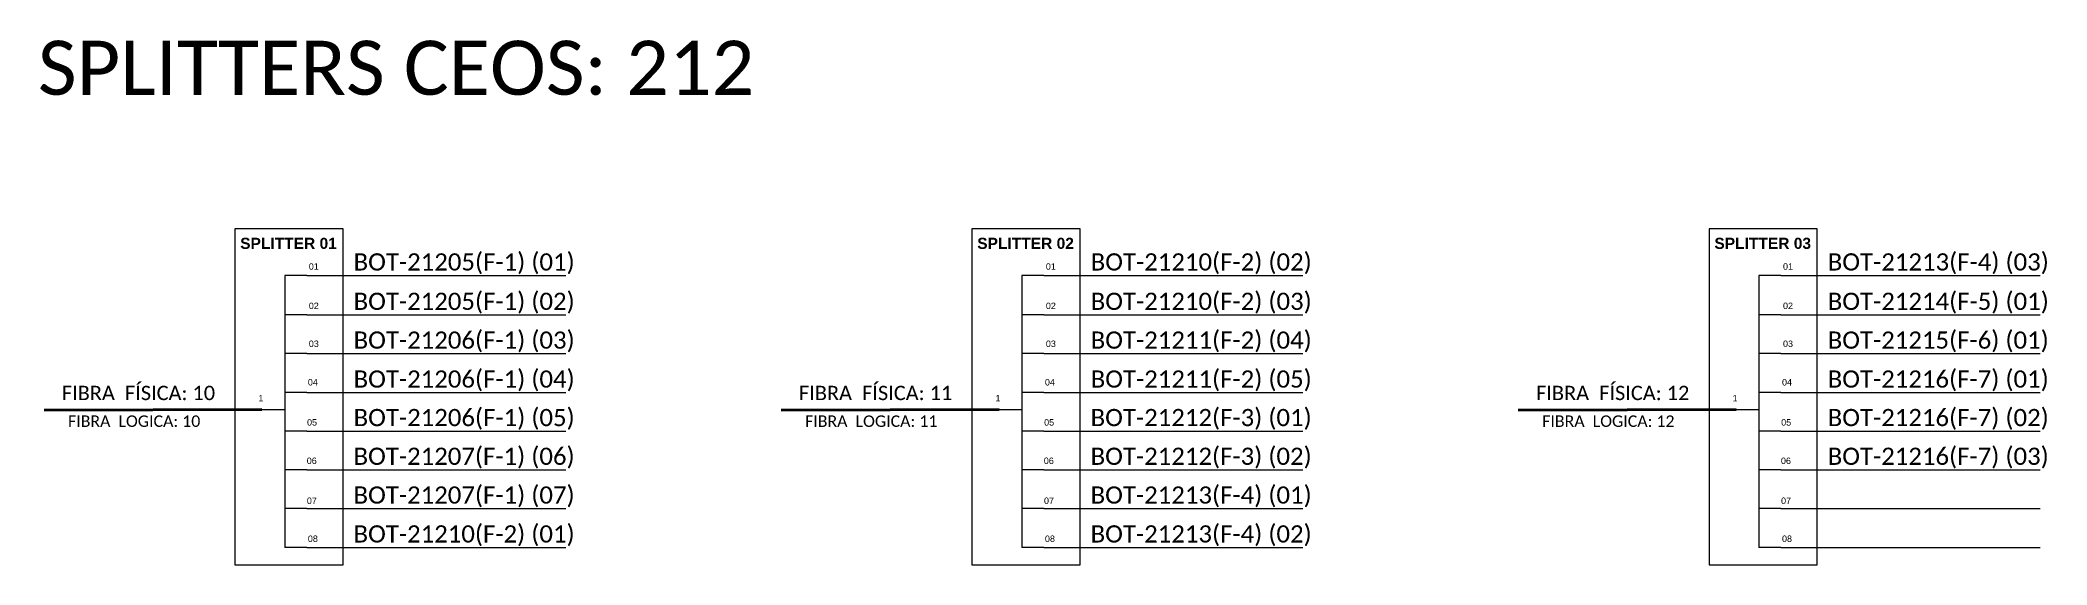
# Model space of a CAD drawing. Header units: millimetres. Extents: x 5914 to 7150, y -604 to 369.
# Drawn here: x 6038.5 to 6359, y 37.3 to 121.1 of the extents above; entities that cross this region are included whole.
import ezdxf

# ---------------------------------------------------------------- set-up
doc = ezdxf.new("R2010")
doc.units = ezdxf.units.MM

msp = doc.modelspace()

# ---------------------------------------------------------------- texts
at = {"attachment_point": 5}
for s, insert, char_height, width in [('\\C7;\\fCalibri|b0|i0|c0|p34;SPLITTERS CEOS: 212', (6095.39, 116.61), 8.64, 131.666), ('{\\fArial|b1|i0|c0|p34;\\C10;SPLITTER 01}', (6078.2, 88.62), 1.7753, 17.28), ('\\C7;\\fCalibri|b0|i0|c0|p34;BOT-21205(F-1) (01)', (6106.25, 85.37), 2.7432, 40.9104), ('{\\fArial|b1|i0|c0|p34;\\C10;SPLITTER 02}', (6195.91, 88.62), 1.7753, 17.28), ('\\C7;\\fCalibri|b0|i0|c0|p34;BOT-21210(F-2) (02)', (6223.96, 85.37), 2.7432, 40.9104), ('\\C10;\\fArial|b1|i0|c0|p34;SPLITTER 03', (6313.63, 88.62), 1.7753, 17.28), ('\\C7;\\fCalibri|b0|i0|c0|p34;BOT-21213(F-4) (03)', (6341.67, 85.37), 2.7432, 40.9104), ('\\C7;\\fArial|b0|i0;\\H0.578704x;01 ', (6082.24, 84.93), 1.7753, 3.7582), ('\\C7;\\fArial|b0|i0;\\H0.578704x;01 ', (6199.95, 84.93), 1.7753, 3.7582), ('\\C7;\\fArial|b0|i0;\\H0.578704x;01 ', (6317.67, 84.93), 1.7753, 3.7582), ('\\C7;\\fCalibri|b0|i0|c0|p34;BOT-21205(F-1) (02)', (6106.25, 79.08), 2.7432, 40.9104), ('\\C7;\\fCalibri|b0|i0|c0|p34;BOT-21210(F-2) (03)', (6223.96, 79.08), 2.7432, 40.9104), ('\\C7;\\fCalibri|b0|i0|c0|p34;BOT-21214(F-5) (01)', (6341.67, 79.08), 2.7432, 40.9104), ('\\C7;\\fArial|b0|i0|;\\H1.0273588255048;02 ', (6082.24, 78.65), 1.7753, 3.7582), ('\\C7;\\fArial|b0|i0|;\\H1.0273588255048;02 ', (6199.95, 78.65), 1.7753, 3.7582), ('\\C7;\\fArial|b0|i0|;\\H1.0273588255048;02 ', (6317.67, 78.65), 1.7753, 3.7582), ('\\C7;\\fCalibri|b0|i0|c0|p34;BOT-21206(F-1) (03)', (6106.25, 72.89), 2.7432, 40.9104), ('\\C7;\\fCalibri|b0|i0|c0|p34;BOT-21211(F-2) (04)', (6223.96, 72.89), 2.7432, 40.9104), ('\\C7;\\fCalibri|b0|i0|c0|p34;BOT-21215(F-6) (01)', (6341.66, 72.89), 2.7432, 40.9104), ('\\C7;\\fArial|b0|i0|;\\H1.0273588255048;03 ', (6082.24, 72.59), 1.7753, 3.456), ('\\C7;\\fArial|b0|i0|;\\H1.0273588255048;03 ', (6199.95, 72.59), 1.7753, 3.456), ('\\C7;\\fArial|b0|i0|;\\H1.0273588255048;03 ', (6317.67, 72.59), 1.7753, 3.456), ('\\C7;\\fCalibri|b0|i0|c0|p34;BOT-21206(F-1) (04)', (6106.25, 66.67), 2.7432, 40.9104), ('\\C7;\\fCalibri|b0|i0|c0|p34;BOT-21211(F-2) (05)', (6223.96, 66.67), 2.7432, 40.9104), ('\\C7;\\fCalibri|b0|i0|c0|p34;BOT-21216(F-7) (01)', (6341.66, 66.67), 2.7432, 40.9104), ('\\C7;\\fCalibri|b0|i0|c0|p34;FIBRA  FÍSICA: 10', (6054.24, 64.73), 2.2859, 34.56), ('\\C7;\\fArial|b0|i0|;\\H1.0273588255048;1', (6073.79, 63.9), 1.7753, 1.7584), ('\\C7;\\fArial|b0|i0|;\\H1.0273588255048;04 ', (6082.09, 66.44), 1.7753, 3.7582), ('\\C7;\\fCalibri|b0|i0|c0|p34;FIBRA  FÍSICA: 11', (6171.96, 64.73), 2.2859, 34.56), ('\\C7;\\fArial|b0|i0|;\\H1.0273588255048;1', (6191.5, 63.9), 1.7753, 1.7584), ('\\C7;\\fArial|b0|i0|;\\H1.0273588255048;04 ', (6199.8, 66.44), 1.7753, 3.7582), ('\\C7;\\fCalibri|b0|i0|c0|p34;FIBRA  FÍSICA: 12', (6289.67, 64.73), 2.2859, 34.56), ('\\C7;\\fArial|b0|i0|;\\H1.0273588255048;1', (6309.22, 63.9), 1.7753, 1.7584), ('\\C7;\\fArial|b0|i0|;\\H1.0273588255048;04 ', (6317.51, 66.44), 1.7753, 3.7582), ('\\C7;\\fCalibri|b0|i0|c0|p34;FIBRA  LOGICA: 10', (6053.55, 60.23), 1.8289, 34.56), ('\\C7;\\fCalibri|b0|i0|c0|p34;BOT-21206(F-1) (05)', (6106.25, 60.52), 2.7432, 40.9104), ('\\C7;\\fCalibri|b0|i0|c0|p34;FIBRA  LOGICA: 11', (6171.26, 60.23), 1.8289, 34.56), ('\\C7;\\fCalibri|b0|i0|c0|p34;BOT-21212(F-3) (01)', (6223.95, 60.52), 2.7432, 40.9104), ('\\C7;\\fCalibri|b0|i0|c0|p34;FIBRA  LOGICA: 12', (6288.98, 60.23), 1.8289, 34.56), ('\\C7;\\fCalibri|b0|i0|c0|p34;BOT-21216(F-7) (02)', (6341.66, 60.52), 2.7432, 40.9104), ('\\C7;\\fArial|b0|i0|;\\H1.0273588255048;05 ', (6081.96, 60.04), 1.7753, 4.6222), ('\\C7;\\fArial|b0|i0|;\\H1.0273588255048;05 ', (6199.67, 60.04), 1.7753, 4.6222), ('\\C7;\\fArial|b0|i0|;\\H1.0273588255048;05 ', (6317.38, 60.04), 1.7753, 4.6222), ('\\C7;\\fCalibri|b0|i0|c0|p34;BOT-21207(F-1) (06)', (6106.24, 54.34), 2.7432, 40.9104), ('\\C7;\\fCalibri|b0|i0|c0|p34;BOT-21212(F-3) (02)', (6223.95, 54.34), 2.7432, 40.9104), ('\\C7;\\fCalibri|b0|i0|c0|p34;BOT-21216(F-7) (03)', (6341.66, 54.34), 2.7432, 40.9104), ('\\C7;\\fArial|b0|i0|;\\H1.0273588255048;06 ', (6081.91, 53.91), 1.7753, 3.7582), ('\\C7;\\fArial|b0|i0|;\\H1.0273588255048;06 ', (6199.62, 53.91), 1.7753, 3.7582), ('\\C7;\\fArial|b0|i0|;\\H1.0273588255048;06 ', (6317.34, 53.91), 1.7753, 3.7582), ('\\C7;\\fCalibri|b0|i0|c0|p34;BOT-21207(F-1) (07)', (6106.24, 48.15), 2.7432, 40.9104), ('\\C7;\\fCalibri|b0|i0|c0|p34;BOT-21213(F-4) (01)', (6223.95, 48.15), 2.7432, 40.9104), ('\\C7;\\fArial|b0|i0|;\\H1.0273588255048;07 ', (6081.93, 47.53), 1.7753, 3.7582), ('\\C7;\\fArial|b0|i0|;\\H1.0273588255048;07 ', (6199.65, 47.53), 1.7753, 3.7582), ('\\C7;\\fArial|b0|i0|;\\H1.0273588255048;07 ', (6317.36, 47.53), 1.7753, 3.7582), ('\\C7;\\fArial|b0|i0|;\\H1.0273588255048;08 ', (6082.09, 41.46), 1.7753, 3.7582), ('\\C7;\\fCalibri|b0|i0|c0|p34;BOT-21210(F-2) (01)', (6106.24, 41.94), 2.7432, 40.9104), ('\\C7;\\fArial|b0|i0|;\\H1.0273588255048;08 ', (6199.8, 41.46), 1.7753, 3.7582), ('\\C7;\\fCalibri|b0|i0|c0|p34;BOT-21213(F-4) (02)', (6223.95, 41.94), 2.7432, 40.9104), ('\\C7;\\fArial|b0|i0|;\\H1.0273588255048;08 ', (6317.51, 41.46), 1.7753, 3.7582)]:
    msp.add_mtext(s, dxfattribs=dict(at, insert=insert, char_height=char_height, width=width))

# ---------------------------------------------------------------- linework, layer by layer
at = {"color": 7, "linetype": 'Continuous'}
for p, q in [((6077.61, 83.51), (6077.61, 40.08)), ((6081.12, 83.51), (6077.61, 83.51)), ((6195.32, 83.51), (6195.32, 40.08)), ((6198.84, 83.51), (6195.32, 83.51)), ((6313.03, 83.51), (6313.03, 40.08)), ((6316.55, 83.51), (6313.03, 83.51)), ((6081.12, 77.22), (6077.61, 77.22)), ((6198.84, 77.22), (6195.32, 77.22)), ((6316.55, 77.22), (6313.03, 77.22)), ((6081.12, 71.03), (6077.61, 71.03)), ((6198.84, 71.03), (6195.32, 71.03)), ((6316.55, 71.03), (6313.03, 71.03)), ((6081.12, 64.81), (6077.61, 64.81)), ((6198.84, 64.81), (6195.32, 64.81)), ((6316.55, 64.81), (6313.03, 64.81)), ((6073.96, 62.08), (6077.59, 62.08)), ((6191.67, 62.08), (6195.3, 62.08)), ((6309.38, 62.08), (6313.02, 62.08)), ((6081.12, 58.65), (6077.61, 58.65)), ((6198.84, 58.65), (6195.32, 58.65)), ((6316.55, 58.65), (6313.03, 58.65)), ((6081.12, 52.48), (6077.61, 52.48)), ((6198.84, 52.48), (6195.32, 52.48)), ((6316.55, 52.48), (6313.03, 52.48)), ((6081.12, 46.29), (6077.61, 46.29)), ((6198.84, 46.29), (6195.32, 46.29)), ((6316.55, 46.29), (6313.03, 46.29)), ((6081.12, 40.08), (6077.61, 40.08)), ((6198.84, 40.08), (6195.32, 40.08)), ((6316.55, 40.08), (6313.03, 40.08))]:
    msp.add_line(p, q, dxfattribs=at)
at = {"color": 10, "linetype": 'Continuous'}
for p, q in [((6081.12, 83.51), (6122.5, 83.49)), ((6198.84, 83.51), (6240.21, 83.49)), ((6316.55, 83.51), (6357.92, 83.49)), ((6081.12, 77.22), (6122.5, 77.21)), ((6198.84, 77.22), (6240.21, 77.21)), ((6316.55, 77.22), (6357.92, 77.21)), ((6081.12, 71.03), (6122.5, 71.02)), ((6198.84, 71.03), (6240.21, 71.02)), ((6316.55, 71.03), (6357.92, 71.02)), ((6081.12, 64.81), (6122.5, 64.8)), ((6198.84, 64.81), (6240.21, 64.8)), ((6316.55, 64.81), (6357.92, 64.8)), ((6081.12, 58.66), (6122.5, 58.65)), ((6198.84, 58.66), (6240.21, 58.65)), ((6316.55, 58.66), (6357.92, 58.65)), ((6081.12, 52.48), (6122.5, 52.47)), ((6198.84, 52.48), (6240.21, 52.47)), ((6316.55, 52.48), (6357.92, 52.47)), ((6081.12, 46.29), (6122.5, 46.28)), ((6198.84, 46.29), (6240.21, 46.28)), ((6316.55, 46.29), (6357.92, 46.28)), ((6081.12, 40.08), (6122.5, 40.06)), ((6198.84, 40.08), (6240.21, 40.06)), ((6316.55, 40.08), (6357.92, 40.06))]:
    msp.add_line(p, q, dxfattribs=at)
at = {"color": 1, "linetype": 'Continuous', "lineweight": 60}
for p, q in [((6073.96, 62.08), (6039.17, 61.97)), ((6191.67, 62.08), (6156.89, 61.97)), ((6309.38, 62.08), (6274.6, 61.97))]:
    msp.add_line(p, q, dxfattribs=at)
at = {"color": 7}
for points in [[(6069.64, 37.3), (6086.92, 37.3), (6086.92, 90.95), (6069.64, 90.95)], [(6187.35, 37.3), (6204.63, 37.3), (6204.63, 90.95), (6187.35, 90.95)], [(6305.06, 37.3), (6322.34, 37.3), (6322.34, 90.95), (6305.06, 90.95)]]:
    msp.add_lwpolyline(points, close=True, dxfattribs=at)

msp.set_redraw_order([(e.dxf.handle, doc.entitydb.next_handle()) for e in msp.query("TEXT MTEXT ATTDEF DIMENSION ARC_DIMENSION")])  # texts and dimensions are drawn at this point

doc.saveas('drawing.dxf')
